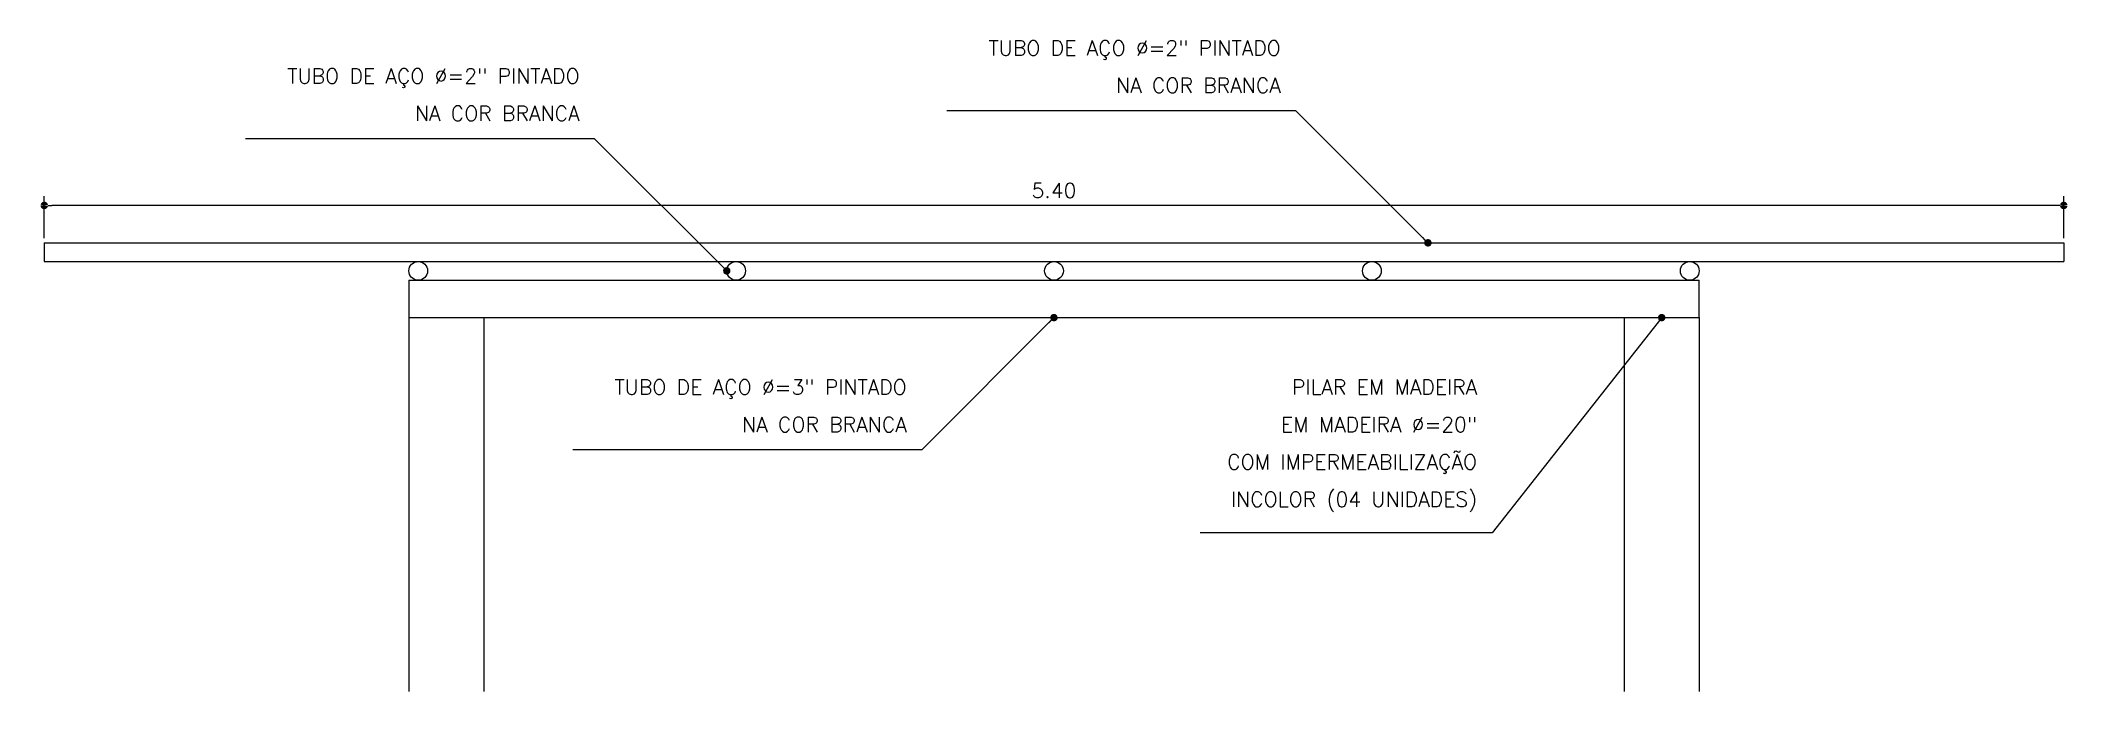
# Model space of a CAD drawing. Extents: x 387222 to 388513, y 9633222 to 9634061.
# Drawn here: x 387669.02 to 387674.44, y 9633402.47 to 9633404.22 of the extents above; entities that cross this region are included whole.
import ezdxf

# ---------------------------------------------------------------- set-up
doc = ezdxf.new("R2010")
doc.units = 0
doc.header["$LTSCALE"] = 0.049213
doc.header["$PDSIZE"] = -2.5
doc.layers.get('Defpoints').update_dxf_attribs({"color": 8})
for name, color, linetype in [('AI-Cotas', 12, 'Continuous'), ('P2', 2, 'Continuous'), ('P3', 3, 'Continuous')]:
    doc.layers.add(name, color=color, linetype=linetype)
doc.styles.add('RS20', font='romans.shx', dxfattribs={"height": 0.04})
doc.dimstyles.new('Cota 20', dxfattribs={"dimscale": 0.02, "dimtxt": 0.04, "dimasz": 1, "dimexe": 1.25, "dimexo": 0.625, "dimgap": 1, "dimtad": 1, "dimzin": 4, "dimdsep": 46, "dimtxsty": 'RS20', "dimblk": 'DOT', "dimcen": 0.1, "dimclrt": 2, "dimadec": 0, "dimazin": 0, "dimtfac": 1, "dimtix": 1, "dimtmove": 0, "dimatfit": 3, "dimldrblk": 'DOT', "dimfxl": 1, "dimarcsym": 0})

msp = doc.modelspace()

# ---------------------------------------------------------------- texts
at = {"layer": 'AI-Cotas', "char_height": 0.04, "attachment_point": 3, "style": 'RS20'}
for s, insert in [('\\pxsm1.5;TUBO DE AÇO ∅=2" PINTADO\\PNA COR BRANCA', (387672.3382, 9633404.2154)), ('\\pxsm1.5;TUBO DE AÇO ∅=2" PINTADO\\PNA COR BRANCA', (387670.4632, 9633404.1404)), ('\\pxsm1.5;TUBO DE AÇO ∅=3" PINTADO\\PNA COR BRANCA', (387671.3382, 9633403.3083)), ('\\pxsm1.5;PILAR EM MADEIRA\\PEM MADEIRA Ø=20"\\PCOM IMPERMEABILIZAÇÃO\\PINCOLOR (04 UNIDADES)', (387672.8632, 9633403.3083))]:
    msp.add_mtext(s, dxfattribs=dict(at, insert=insert))

# ---------------------------------------------------------------- blocks, each defined once
blk = doc.blocks.new('_Dot')
at = {"color": 0, "linetype": 'ByBlock', "lineweight": -2}
blk.add_line((-0.5, 0), (-1, 0), dxfattribs=at)
at = {"color": 0, "linetype": 'ByBlock', "const_width": 0.5}
blk.add_lwpolyline([(-0.25, 0, 1), (0.25, 0, 1)], format="xyb", close=True, dxfattribs=at)
blk = doc.blocks.new('*D620')
at = {"layer": 'AI-Cotas', "color": 0, "lineweight": -2, "transparency": 16777216}
for p, q in [((387669.0317, 9633403.6868), (387669.0317, 9633403.7993)), ((387674.4117, 9633403.7743), (387669.0517, 9633403.7743)), ((387674.4317, 9633403.6868), (387674.4317, 9633403.7993))]:
    blk.add_line(p, q, dxfattribs=at)
at = {"layer": 'Defpoints', "color": 0, "transparency": 16777216}
for p in [(387669.0317, 9633403.7743), (387669.0317, 9633403.6743), (387674.4317, 9633403.6743)]:
    blk.add_point(p, dxfattribs=at)
at = {"layer": 'AI-Cotas', "color": 0, "lineweight": -2, "transparency": 16777216, "xscale": 0.02, "yscale": 0.02, "zscale": 0.02, "rotation": 180}
blk.add_blockref('_Dot', (387669.0317, 9633403.7743), dxfattribs=at)
at = {"layer": 'AI-Cotas', "color": 0, "lineweight": -2, "transparency": 16777216, "xscale": 0.02, "yscale": 0.02, "zscale": 0.02}
blk.add_blockref('_Dot', (387674.4317, 9633403.7743), dxfattribs=at)
at = {"layer": 'AI-Cotas', "color": 2, "transparency": 16777216, "insert": (387671.7317, 9633403.8143), "char_height": 0.04, "attachment_point": 5, "style": 'RS20'}
blk.add_mtext('5.40', dxfattribs=at)

# ---------------------------------------------------------------- dimensions: what is measured, and where the dimension line sits
at = {"layer": 'AI-Cotas'}
dim = msp.add_linear_dim(base=(387669.0317, 9633403.7743), p1=(387674.4317, 9633403.6743), p2=(387669.0317, 9633403.6743), dimstyle='Cota 20', dxfattribs=at)
dim.commit()
dim.dimension.update_dxf_attribs({"geometry": '*D620', "text_midpoint": (387671.7317, 9633403.8143)})

# ---------------------------------------------------------------- linework, layer by layer
for centre in [(387670.0317, 9633403.5993), (387670.8817, 9633403.5993), (387671.7317, 9633403.5993), (387672.5817, 9633403.5993), (387673.4317, 9633403.5993)]:
    msp.add_circle(centre, 0.025)
at = {"layer": 'AI-Cotas'}
for points in [[(387672.3782, 9633404.0278), (387672.7317, 9633403.6743)], [(387670.5032, 9633403.9528), (387670.8567, 9633403.5993)], [(387671.3782, 9633403.1207), (387671.7317, 9633403.4743)]]:
    msp.add_lwpolyline(points, dxfattribs=at)
at = {"layer": 'P2'}
for p, q in [((387669.0317, 9633403.6743), (387669.0317, 9633403.6243)), ((387674.4317, 9633403.6743), (387674.4317, 9633403.6243))]:
    msp.add_line(p, q, dxfattribs=at)
for points in [[(387669.0317, 9633403.6743), (387674.4317, 9633403.6743)], [(387669.0317, 9633403.6243), (387674.4317, 9633403.6243)], [(387670.0067, 9633403.4743), (387670.0067, 9633402.4743)], [(387670.2067, 9633403.4743), (387670.2067, 9633402.4743)], [(387673.2567, 9633403.4743), (387673.2567, 9633402.4743)], [(387673.4567, 9633403.4743), (387673.4567, 9633402.4743)]]:
    msp.add_lwpolyline(points, dxfattribs=at)
at = {"layer": 'P3'}
for p, q in [((387670.0067, 9633403.5743), (387670.0067, 9633403.4743)), ((387673.4567, 9633403.4743), (387673.4567, 9633403.5743))]:
    msp.add_line(p, q, dxfattribs=at)
for points in [[(387670.0067, 9633403.5743), (387673.4567, 9633403.5743)], [(387670.0067, 9633403.4743), (387673.4567, 9633403.4743)]]:
    msp.add_lwpolyline(points, dxfattribs=at)

msp.set_redraw_order([(e.dxf.handle, doc.entitydb.next_handle()) for e in msp.query("TEXT MTEXT ATTDEF DIMENSION ARC_DIMENSION")])  # texts and dimensions are drawn at this point

# ---------------------------------------------------------------- leaders
at = {"layer": 'AI-Cotas', "annotation_type": 0, "has_hookline": 1, "hookline_direction": 1}
for points, text_width in [([(387672.7317, 9633403.6743), (387672.3782, 9633404.0278), (387672.3582, 9633404.0278)], 0.8933), ([(387670.8567, 9633403.5993), (387670.5032, 9633403.9528), (387670.4832, 9633403.9528)], 0.8933), ([(387671.7317, 9633403.4743), (387671.3782, 9633403.1207), (387671.3582, 9633403.1207)], 0.8933), ([(387673.3567, 9633403.4743), (387672.9032, 9633402.8988), (387672.8832, 9633402.8988)], 0.741)]:
    msp.add_leader(points, dimstyle='Cota 20', dxfattribs=dict(at, text_width=text_width))

doc.saveas('drawing.dxf')
